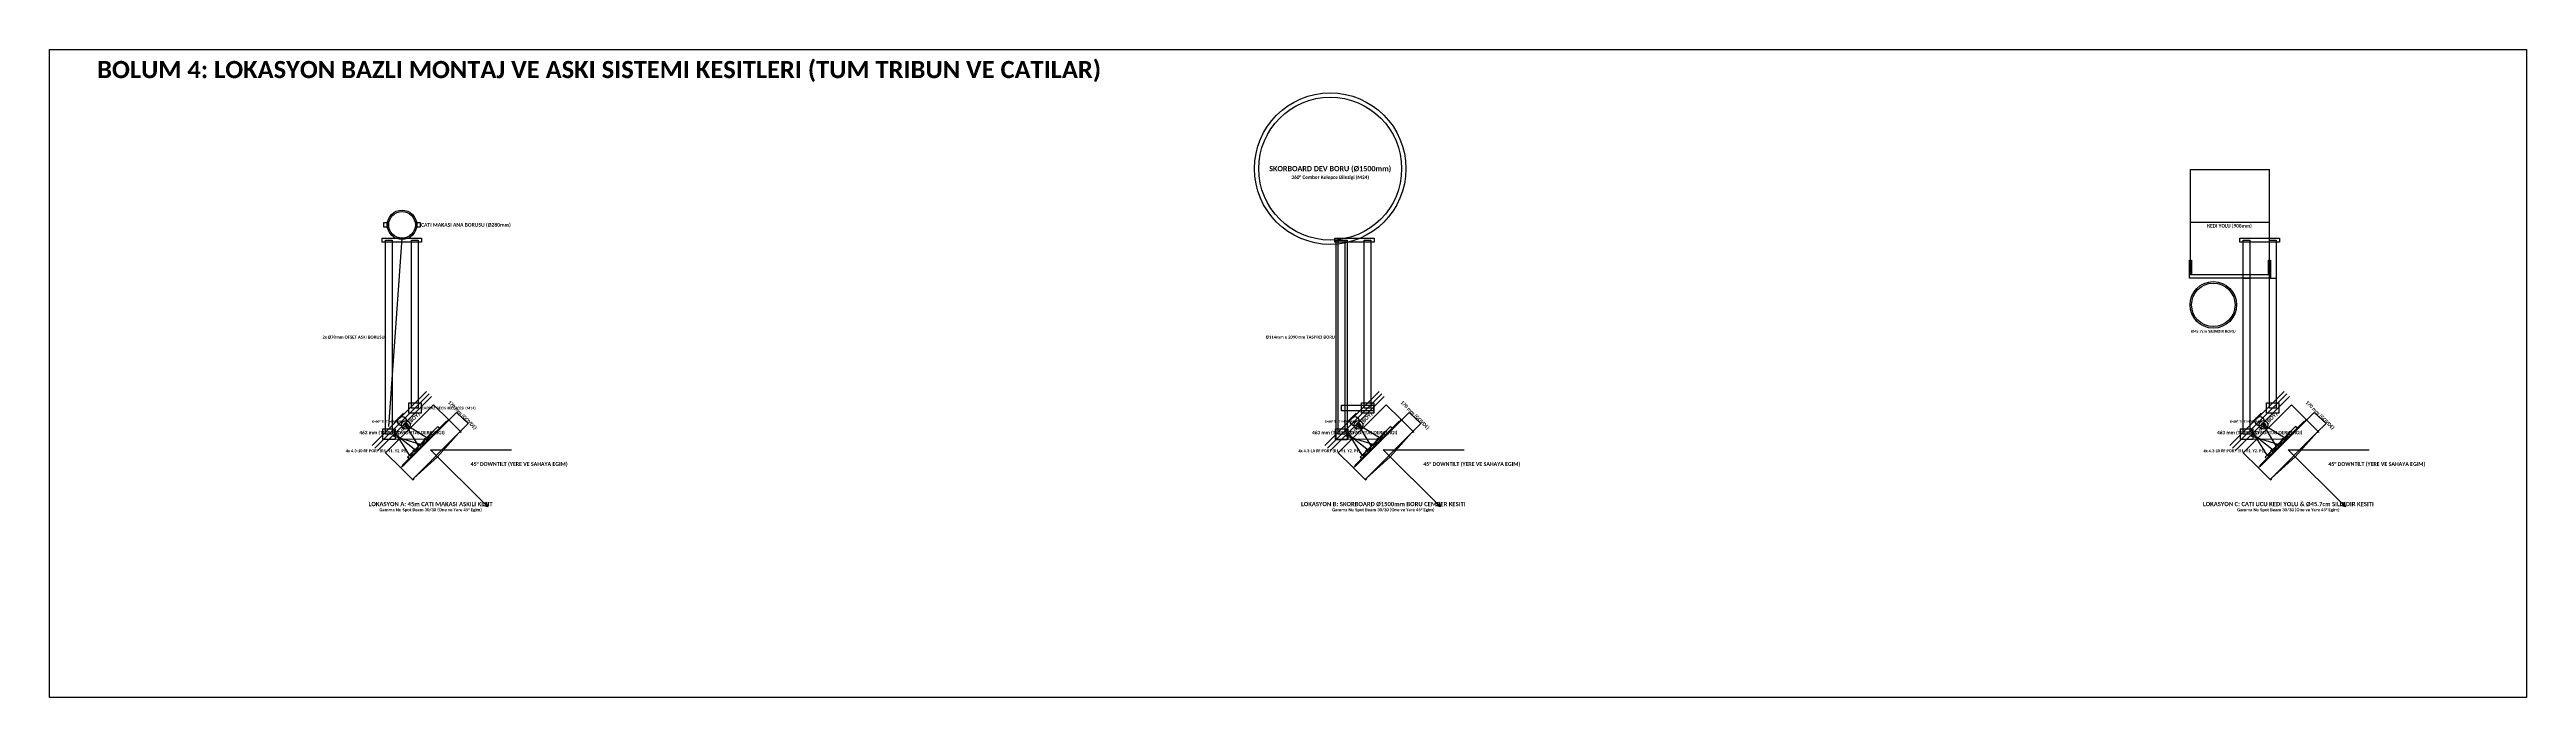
# Model space of a CAD drawing. Header units: millimetres. Extents: x -21500 to 35121, y -2600 to 19800.
# Drawn here: x -18000 to 8000, y -2600 to 4200 of the extents above; entities that cross this region are included whole.
import ezdxf
from ezdxf.enums import TextEntityAlignment as Align

# ---------------------------------------------------------------- set-up
doc = ezdxf.new("R2010")
doc.units = ezdxf.units.MM
for name, color, linetype in [('CELIK_KIRIS_KOLON', 9, 'CONTINUOUS'), ('EKP_PANEL_ANTEN', 6, 'CONTINUOUS'), ('KABLO_TAVALARI', 6, 'CONTINUOUS'), ('METIN_BILGI', 7, 'CONTINUOUS'), ('MONTAJ_BORULARI', 2, 'CONTINUOUS'), ('OLCULER', 1, 'CONTINUOUS'), ('ZEMIN_PLATFORM', 8, 'CONTINUOUS')]:
    doc.layers.add(name, color=color, linetype=linetype)
doc.styles.get("Standard").update_dxf_attribs({"font": 'calibrib.ttf'})

msp = doc.modelspace()

# ---------------------------------------------------------------- linework, layer by layer
at = {"layer": 'CELIK_KIRIS_KOLON'}
for p, q in [((4473, 1840), (4473, 2940)), ((4473, 2940), (5303, 2940)), ((5303, 1840), (5303, 2940)), ((4473, 2390), (5303, 2390)), ((-14437, 244), (-14300, 2220)), ((-14285, 384), (-14384, 285)), ((-13833, 298), (-14298, -167)), ((-14041, 126), (-14261, 261)), ((-14126, 41), (-14261, 261)), ((-13833, 298), (-13827, 293)), ((-4285, 384), (-4384, 285)), ((-3833, 298), (-4298, -167)), ((-4041, 126), (-4261, 261)), ((-4126, 41), (-4261, 261)), ((-3833, 298), (-3827, 293)), ((5215, 384), (5116, 285)), ((5667, 298), (5202, -167)), ((5459, 126), (5239, 261)), ((5374, 41), (5239, 261)), ((5667, 298), (5673, 293)), ((-13923, 244), (-14244, -77)), ((-13905, 227), (-13923, 244)), ((-3923, 244), (-4244, -77)), ((-3905, 227), (-3923, 244)), ((5577, 244), (5256, -77)), ((5595, 227), (5577, 244)), ((-14298, -167), (-14293, -173)), ((-14244, -77), (-14227, -95)), ((-4298, -167), (-4293, -173)), ((-4244, -77), (-4227, -95)), ((5202, -167), (5207, -173)), ((5256, -77), (5273, -95))]:
    msp.add_line(p, q, dxfattribs=at)
for points in [[(-14490, 2335), (-14490, 2385), (-14455, 2385), (-14455, 2335)], [(-14145, 2335), (-14145, 2385), (-14110, 2385), (-14110, 2335)], [(-14507, 2180), (-14507, 2220), (-14094, 2220), (-14094, 2180)], [(-4507, 2180), (-4507, 2220), (-4094, 2220), (-4094, 2180)], [(4993, 2180), (4993, 2220), (5406, 2220), (5406, 2180)], [(-14229, 382), (-14229, 492), (-14099, 492), (-14099, 382)], [(-4437, 407), (-4437, 467), (-4104, 467), (-4104, 407)], [(-4229, 382), (-4229, 492), (-4099, 492), (-4099, 382)], [(5271, 382), (5271, 492), (5401, 492), (5401, 382)], [(-14502, 109), (-14502, 219), (-14372, 219), (-14372, 109)], [(-4502, 109), (-4502, 219), (-4372, 219), (-4372, 109)], [(4998, 109), (4998, 219), (5128, 219), (5128, 109)]]:
    msp.add_lwpolyline(points, close=True, dxfattribs=at)
for centre, radius in [((-4557, 2950), 795), ((-14300, 2360), 155), ((-14300, 300), 48.1), ((-14261, 261), 45), ((-14261, 261), 22), ((-4300, 300), 48.1), ((-4261, 261), 45), ((-4261, 261), 22), ((5200, 300), 48.1), ((5239, 261), 45), ((5239, 261), 22)]:
    msp.add_circle(centre, radius, dxfattribs=at)
at = {"layer": 'EKP_PANEL_ANTEN'}
for p, q in [((-14293, -173), (-13827, 293)), ((-13827, 293), (-13813, 316)), ((-13813, 316), (-13680, 183)), ((-4293, -173), (-3827, 293)), ((-3827, 293), (-3813, 316)), ((-3813, 316), (-3680, 183)), ((5207, -173), (5673, 293)), ((5673, 293), (5687, 316)), ((5687, 316), (5820, 183)), ((-13692, 187), (-14187, -308)), ((-13703, 177), (-13927, -73)), ((-13680, 183), (-13703, 177)), ((-3692, 187), (-4187, -308)), ((-3703, 177), (-3927, -73)), ((-3680, 183), (-3703, 177)), ((5808, 187), (5313, -308)), ((5797, 177), (5573, -73)), ((5820, 183), (5797, 177)), ((-14316, -187), (-14293, -173)), ((-14183, -320), (-14316, -187)), ((-13927, -73), (-14177, -297)), ((-4316, -187), (-4293, -173)), ((-4183, -320), (-4316, -187)), ((-3927, -73), (-4177, -297)), ((5184, -187), (5207, -173)), ((5317, -320), (5184, -187)), ((5573, -73), (5323, -297)), ((-14177, -297), (-14183, -320)), ((-4177, -297), (-4183, -320)), ((5323, -297), (5317, -320))]:
    msp.add_line(p, q, dxfattribs=at)
at = {"layer": 'KABLO_TAVALARI'}
for p, q in [((-14215, -68), (-14389, 211)), ((-14155, -8), (-14389, 176)), ((-14095, 52), (-14389, 141)), ((-14035, 112), (-14389, 106)), ((-14115, 52), (-14155, -8)), ((-14098, 34), (-14115, 52)), ((-14055, 112), (-14095, 52)), ((-14037, 94), (-14055, 112)), ((-13995, 172), (-14035, 112)), ((-13977, 154), (-13995, 172)), ((-4215, -68), (-4389, 211)), ((-4155, -8), (-4389, 176)), ((-4095, 52), (-4389, 141)), ((-4035, 112), (-4389, 106)), ((-4115, 52), (-4155, -8)), ((-4098, 34), (-4115, 52)), ((-4055, 112), (-4095, 52)), ((-4037, 94), (-4055, 112)), ((-3995, 172), (-4035, 112)), ((-3977, 154), (-3995, 172)), ((5285, -68), (5111, 211)), ((5345, -8), (5111, 176)), ((5405, 52), (5111, 141)), ((5465, 112), (5111, 106)), ((5385, 52), (5345, -8)), ((5402, 34), (5385, 52)), ((5445, 112), (5405, 52)), ((5463, 94), (5445, 112)), ((5505, 172), (5465, 112)), ((5523, 154), (5505, 172)), ((-14175, -8), (-14215, -68)), ((-14158, -26), (-14175, -8)), ((-4175, -8), (-4215, -68)), ((-4158, -26), (-4175, -8)), ((5325, -8), (5285, -68)), ((5342, -26), (5325, -8))]:
    msp.add_line(p, q, dxfattribs=at)
for centre in [(-14115, 52), (-14055, 112), (-13995, 172), (-4115, 52), (-4055, 112), (-3995, 172), (5385, 52), (5445, 112), (5505, 172), (-14175, -8), (-4175, -8), (5325, -8)]:
    msp.add_circle(centre, 8, dxfattribs=at)
at = {"layer": 'METIN_BILGI'}
msp.add_lwpolyline([(-18000, -2600), (-18000, 4200), (8000, 4200), (8000, -2600)], close=True, dxfattribs=at)
at = {"layer": 'MONTAJ_BORULARI'}
for p, q in [((-14043, 612), (-14612, 43)), ((-14016, 585), (-14585, 16)), ((-13989, 558), (-14558, -11)), ((-4043, 612), (-4612, 43)), ((-4016, 585), (-4585, 16)), ((-3989, 558), (-4558, -11)), ((5457, 612), (4888, 43)), ((5484, 585), (4915, 16)), ((5511, 558), (4942, -11))]:
    msp.add_line(p, q, dxfattribs=at)
for points in [[(-14472, 164), (-14472, 2200), (-14402, 2200), (-14402, 164)], [(-14199, 437), (-14199, 2200), (-14129, 2200), (-14129, 437)], [(-4494, 104), (-4494, 2200), (-4380, 2200), (-4380, 104)], [(-4472, 164), (-4472, 2200), (-4402, 2200), (-4402, 164)], [(-4199, 437), (-4199, 2200), (-4129, 2200), (-4129, 437)], [(5028, 164), (5028, 2200), (5098, 2200), (5098, 164)], [(5301, 437), (5301, 2200), (5371, 2200), (5371, 437)], [(5028, 164), (5028, 1800), (5098, 1800), (5098, 164)], [(5301, 437), (5301, 1800), (5371, 1800), (5371, 437)]]:
    msp.add_lwpolyline(points, close=True, dxfattribs=at)
for centre, radius in [((-4557, 2950), 750), ((-14300, 2360), 140), ((4713, 1520), 244), ((4713, 1520), 228)]:
    msp.add_circle(centre, radius, dxfattribs=at)
at = {"layer": 'OLCULER'}
for p, q in [((-14472, -32), (-13968, 472)), ((-13813, 316), (-13968, 472)), ((-13827, 293), (-13728, 392)), ((-13728, 392), (-13604, 276)), ((-13703, 177), (-13604, 276)), ((-4472, -32), (-3968, 472)), ((-3813, 316), (-3968, 472)), ((-3827, 293), (-3728, 392)), ((-3728, 392), (-3604, 276)), ((-3703, 177), (-3604, 276)), ((5028, -32), (5532, 472)), ((5687, 316), (5532, 472)), ((5673, 293), (5772, 392)), ((5772, 392), (5896, 276)), ((5797, 177), (5896, 276)), ((-14000, 0), (-13150, 0)), ((-14000, 0), (-13399, -601)), ((-4000, 0), (-3150, 0)), ((-4000, 0), (-3399, -601)), ((5500, 0), (6350, 0)), ((5500, 0), (6101, -601)), ((-14316, -187), (-14472, -32)), ((-4316, -187), (-4472, -32)), ((5184, -187), (5028, -32)), ((-13399, -601), (-13449, -586)), ((-13399, -601), (-13414, -551)), ((-3399, -601), (-3449, -586)), ((-3399, -601), (-3414, -551)), ((6101, -601), (6051, -586)), ((6101, -601), (6086, -551))]:
    msp.add_line(p, q, dxfattribs=at)
at = {"layer": 'ZEMIN_PLATFORM'}
for points in [[(4463, 1840), (4463, 1990), (4483, 1990), (4483, 1840)], [(4463, 1800), (4463, 1840), (5313, 1840), (5313, 1800)], [(5293, 1840), (5293, 1990), (5313, 1990), (5313, 1840)]]:
    msp.add_lwpolyline(points, close=True, dxfattribs=at)

# ---------------------------------------------------------------- texts
at = {"layer": 'CELIK_KIRIS_KOLON'}
for p in [(-14291, 296), (-4291, 296), (5209, 296)]:
    msp.add_text('0-60° TILT MAFSALI', height=26, dxfattribs=at).set_placement(p, align=Align.MIDDLE_RIGHT)
at = {"layer": 'KABLO_TAVALARI'}
for p in [(-14244, -11), (-4244, -11), (5256, -11)]:
    msp.add_text('4x 4.3-10 RF PORT (R1, Y1, Y2, P1)', height=30, dxfattribs=at).set_placement(p, align=Align.MIDDLE_RIGHT)
at = {"layer": 'METIN_BILGI'}
msp.add_text('BOLUM 4: LOKASYON BAZLI MONTAJ VE ASKI SISTEMI KESITLERI (TUM TRIBUN VE CATILAR)', height=180, dxfattribs=at).set_placement((-17500, 3900))
for s, height, p in [('SKORBOARD DEV BORU (Ø1500mm)', 55, (-4557, 2950)), ('360° Cember Kelepce Bilezigi (M24)', 36, (-4557, 2860)), ('KEDI YOLU (900mm)', 36, (4883, 2350)), ('Ø45.7cm SILINDIR BORU', 30, (4713, 1242)), ('LOKASYON A: 45m CATI MAKASI ASKILI KESIT', 45, (-14000, -570)), ('Gamma Nu Spot Beam 30/30 (One ve Yere 45° Egim)', 32, (-14000, -630)), ('LOKASYON B: SKORBOARD Ø1500mm BORU CEMBER KESITI', 45, (-4000, -570)), ('Gamma Nu Spot Beam 30/30 (One ve Yere 45° Egim)', 32, (-4000, -630)), ('LOKASYON C: CATI UCU KEDI YOLU & Ø45.7cm SILINDIR KESITI', 45, (5500, -570)), ('Gamma Nu Spot Beam 30/30 (One ve Yere 45° Egim)', 32, (5500, -630))]:
    msp.add_text(s, height=height, dxfattribs=at).set_placement(p, align=Align.MIDDLE_CENTER)
for s, height, p in [('CATI MAKASI ANA BORUSU (Ø280mm)', 38, (-14100, 2360)), ('CAPRAZ GECIS KELEPCESI (M14)', 28, (-14094, 437))]:
    msp.add_text(s, height=height, dxfattribs=at).set_placement(p, align=Align.MIDDLE_LEFT)
for s, p in [('2x Ø70mm OFSET ASKI BORUSU', (-14482, 1182)), ('Ø114mm x 2090mm TASIYICI BORU', (-4507, 1182))]:
    msp.add_text(s, height=32, dxfattribs=at).set_placement(p, align=Align.MIDDLE_RIGHT)
at = {"layer": 'OLCULER'}
for s, height, rotation, p in [('700 mm (BOY)', 40, 45, (-14255, 255)), ('170 mm (GOVDE)', 36, -45, (-13666, 364)), ('700 mm (BOY)', 40, 45, (-4255, 255)), ('170 mm (GOVDE)', 36, -45, (-3666, 364)), ('700 mm (BOY)', 40, 45, (5245, 255)), ('170 mm (GOVDE)', 36, -45, (5834, 364))]:
    msp.add_text(s, height=height, rotation=rotation, dxfattribs=at).set_placement(p, align=Align.MIDDLE_CENTER)
for p in [(-14300, 180), (-4300, 180), (5200, 180)]:
    msp.add_text('463 mm (TOPLAM MONTAJ DERINLIGI)', height=36, dxfattribs=at).set_placement(p, align=Align.MIDDLE_CENTER)
for p in [(-13580, -150), (-3580, -150), (5920, -150)]:
    msp.add_text('45° DOWNTILT (YERE VE SAHAYA EGIM)', height=40, dxfattribs=at).set_placement(p, align=Align.MIDDLE_LEFT)

doc.saveas('drawing.dxf')
